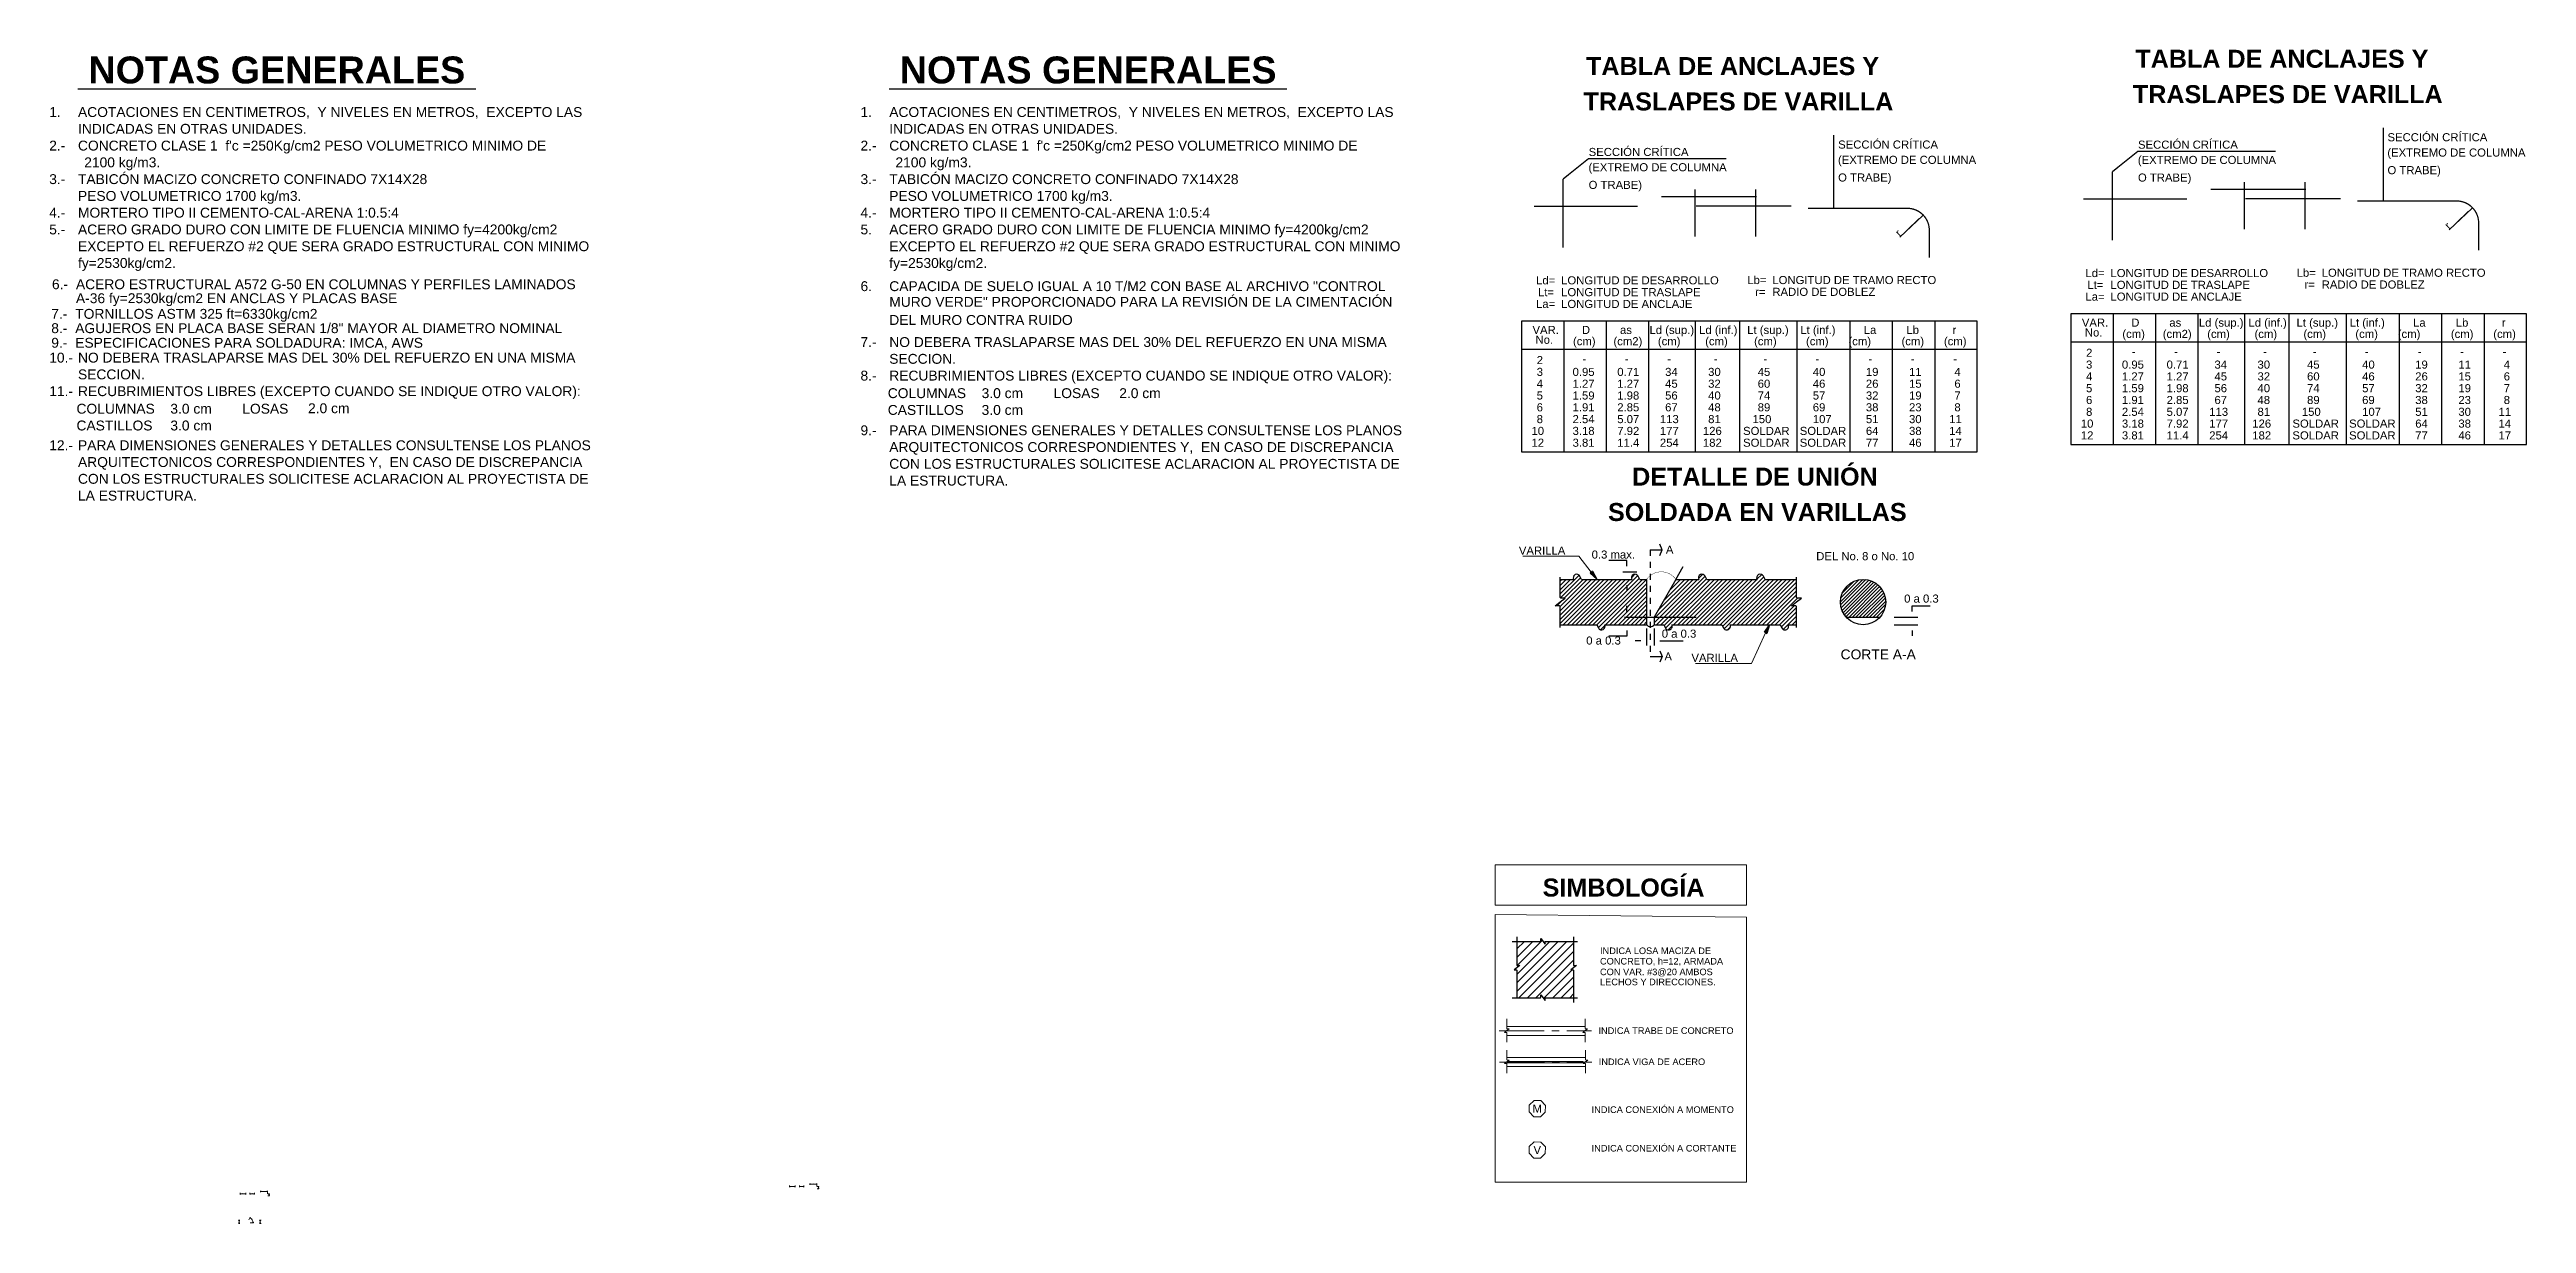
# Model space of a CAD drawing. Header units: metres. Extents: x -44 to 15.7, y -7.5 to 12.1.
# Drawn here: x -43.97 to -2.64, y -7.52 to 12.08 of the extents above; entities that cross this region are included whole.
import ezdxf
from ezdxf import colors
from ezdxf.entities.mleader import LeaderData, LeaderLine
from ezdxf.enums import TextEntityAlignment as Align
from ezdxf.math import Vec2, Vec3

# ---------------------------------------------------------------- set-up
doc = ezdxf.new("R2010")
doc.units = ezdxf.units.M
doc.header["$PDMODE"] = 35
for name, pattern in [('CENTER2', [1.125, 0.75, -0.125, 0.125, -0.125]), ('HIDDEN', [9.525, 6.35, -3.175]), ('TRABE', [1.125, 0.75, -0.125, 0.125, -0.125])]:
    doc.linetypes.add(name, pattern=pattern)
for name, color, linetype, lineweight in [('.S-CentLines', 251, 'CENTER2', 5), ('.S-Concreto', 15, 'Continuous', 20), ('.S-Hatch', 251, 'Continuous', 5), ('.S-Ocultas', 2, 'HIDDEN', 5), ('.S-Secundarias', 6, 'Continuous', 13), ('.S-Textos', 5, 'Continuous', 15), ('.S-Vigas_Acero', 5, 'Continuous', 20), ('.S-Vigas_Concreto', 2, 'Continuous', 20)]:
    doc.layers.add(name, color=color, linetype=linetype, lineweight=lineweight)
doc.styles.add('General', font='arial.ttf')
doc.styles.add('Texto_Medio', font='arial.ttf', dxfattribs={"height": 2.2})
doc.styles.add('Texto_Minimo', font='arial.ttf', dxfattribs={"height": 1.8})
doc.styles.add('Titulos', font='', dxfattribs={"height": 6})
doc.styles.get('Titulos').set_extended_font_data('Arial', bold=True)
doc.dimstyles.new('Generales_Minimo', dxfattribs={"dimscale": 0, "dimtxt": 1.8, "dimasz": 1.8, "dimexe": 1.25, "dimexo": 0.625, "dimtad": 1, "dimdec": 0, "dimlfac": 100, "dimzin": 1, "dimdsep": 46, "dimtxsty": 'Texto_Minimo', "dimblk": 'FLECHA', "dimcen": 2, "dimclrd": 11, "dimclre": 11, "dimclrt": 5, "dimadec": 0, "dimazin": 0, "dimtfac": 1, "dimtdec": 0, "dimtmove": 0, "dimatfit": 3, "dimfxl": 1, "dimlwd": 13, "dimlwe": 13, "dimarcsym": 0})
pattern_1 = [(45, (-951.6216, -2683.91265), (-0.47140452, 0.47140452), [])]

msp = doc.modelspace()

# ---------------------------------------------------------------- texts
at = {"layer": '.S-Textos', "style": 'General'}
for s, height, p in [('6.-', 0.165, (-43.926, 8.075)), ('ACERO ESTRUCTURAL A572 G-50 EN COLUMNAS Y PERFILES LAMINADOS', 0.165, (-43.526, 8.075)), ('A-36 fy=2530kg/cm2 EN ANCLAS Y PLACAS BASE', 0.165, (-43.526, 7.842)), ('8.-', 0.165, (-43.938, 7.342)), ('7.-', 0.165, (-43.938, 7.581)), ('AGUJEROS EN PLACA BASE SERAN 1/8" MAYOR AL DIAMETRO NOMINAL ', 0.165, (-43.538, 7.342)), ('TORNILLOS ASTM 325 ft=6330kg/cm2', 0.165, (-43.538, 7.581)), ('9.-', 0.165, (-43.938, 7.098)), ('ESPECIFICACIONES PARA SOLDADURA: IMCA, AWS', 0.165, (-43.538, 7.098)), ('CONCRETO, h=12, ARMADA', 0.11, (-18.099, -3.199)), ('CON VAR. #3@20 AMBOS', 0.11, (-18.099, -3.377)), ('INDICA LOSA MACIZA DE', 0.11, (-18.099, -3.025)), ('LECHOS Y DIRECCIONES.', 0.11, (-18.099, -3.545)), ('INDICA TRABE DE CONCRETO ', 0.11, (-18.125, -4.358)), ('INDICA VIGA DE ACERO', 0.11, (-18.12, -4.878)), ('INDICA CONEXIÓN A MOMENTO', 0.11, (-18.239, -5.677)), ('INDICA CONEXIÓN A CORTANTE', 0.11, (-18.239, -6.321))]:
    msp.add_text(s, height=height, dxfattribs=at).set_placement(p)
at = {"layer": '.S-Textos', "color": 3, "style": 'Titulos'}
msp.add_text('SIMBOLOGÍA', height=0.3, dxfattribs=at).set_placement((-17.706, -1.873), align=Align.MIDDLE)
at = {"color": 242, "style": 'Titulos'}
for p in [(-43.492, 11.51), (-29.957, 11.51)]:
    msp.add_text('%%U NOTAS GENERALES ', height=0.45, dxfattribs=at).set_placement(p)
at = {"color": 5, "style": 'General'}
for s, p in [('1.', (-43.972, 10.95)), ('ACOTACIONES EN CENTIMETROS,  Y NIVELES EN METROS,  EXCEPTO LAS', (-43.492, 10.95)), ('INDICADAS EN OTRAS UNIDADES.', (-43.492, 10.67)), ('1.', (-30.437, 10.95)), ('ACOTACIONES EN CENTIMETROS,  Y NIVELES EN METROS,  EXCEPTO LAS', (-29.957, 10.95)), ('INDICADAS EN OTRAS UNIDADES.', (-29.957, 10.67)), ('2.-', (-43.972, 10.39)), ("CONCRETO CLASE 1  f'c =250Kg/cm2 PESO VOLUMETRICO MINIMO DE", (-43.492, 10.39)), ('2.-', (-30.437, 10.39)), ("CONCRETO CLASE 1  f'c =250Kg/cm2 PESO VOLUMETRICO MINIMO DE", (-29.957, 10.39)), ('3.-', (-43.972, 9.83)), ('TABICÓN MACIZO CONCRETO CONFINADO 7X14X28', (-43.492, 9.83)), ('  2100 kg/m3.', (-43.516, 10.11)), ('3.-', (-30.437, 9.83)), ('TABICÓN MACIZO CONCRETO CONFINADO 7X14X28', (-29.957, 9.83)), ('  2100 kg/m3.', (-29.982, 10.11)), ('PESO VOLUMETRICO 1700 kg/m3.', (-43.492, 9.55)), ('PESO VOLUMETRICO 1700 kg/m3.', (-29.957, 9.55)), ('4.-', (-43.972, 9.27)), ('5.-', (-43.972, 8.99)), ('ACERO GRADO DURO CON LIMITE DE FLUENCIA MINIMO fy=4200kg/cm2', (-43.492, 8.99)), ('MORTERO TIPO II CEMENTO-CAL-ARENA 1:0.5:4', (-43.492, 9.27)), ('4.-', (-30.437, 9.27)), ('5.', (-30.437, 8.99)), ('ACERO GRADO DURO CON LIMITE DE FLUENCIA MINIMO fy=4200kg/cm2', (-29.957, 8.99)), ('MORTERO TIPO II CEMENTO-CAL-ARENA 1:0.5:4', (-29.957, 9.27)), ('EXCEPTO EL REFUERZO #2 QUE SERA GRADO ESTRUCTURAL CON MINIMO', (-43.492, 8.71)), ('EXCEPTO EL REFUERZO #2 QUE SERA GRADO ESTRUCTURAL CON MINIMO', (-29.957, 8.71)), ('fy=2530kg/cm2.', (-43.492, 8.43)), ('fy=2530kg/cm2.', (-29.957, 8.43)), ('6.', (-30.437, 8.043)), ('CAPACIDA DE SUELO IGUAL A 10 T/M2 CON BASE AL ARCHIVO "CONTROL', (-29.957, 8.043)), ('MURO VERDE" PROPORCIONADO PARA LA REVISIÓN DE LA CIMENTACIÓN', (-29.957, 7.781)), ('DEL MURO CONTRA RUIDO', (-29.957, 7.479)), ('7.-', (-30.437, 7.11)), ('NO DEBERA TRASLAPARSE MAS DEL 30% DEL REFUERZO EN UNA MISMA', (-29.957, 7.11)), ('10.-', (-43.972, 6.85)), ('SECCION.', (-43.492, 6.57)), ('NO DEBERA TRASLAPARSE MAS DEL 30% DEL REFUERZO EN UNA MISMA', (-43.492, 6.85)), ('8.-', (-30.437, 6.55)), ('SECCION.', (-29.957, 6.83)), ('RECUBRIMIENTOS LIBRES (EXCEPTO CUANDO SE INDIQUE OTRO VALOR):', (-29.957, 6.55)), ('11.-', (-43.972, 6.29)), ('RECUBRIMIENTOS LIBRES (EXCEPTO CUANDO SE INDIQUE OTRO VALOR):', (-43.492, 6.29)), ('COLUMNAS', (-29.982, 6.257)), ('3.0 cm', (-28.416, 6.257)), ('LOSAS', (-27.216, 6.257)), ('2.0 cm', (-26.12, 6.257)), ('COLUMNAS', (-43.517, 5.997)), ('CASTILLOS', (-43.517, 5.717)), ('3.0 cm', (-41.951, 5.997)), ('3.0 cm', (-41.951, 5.717)), ('LOSAS', (-40.751, 5.997)), ('2.0 cm', (-39.654, 6.005)), ('9.-', (-30.437, 5.637)), ('CASTILLOS', (-29.982, 5.977)), ('PARA DIMENSIONES GENERALES Y DETALLES CONSULTENSE LOS PLANOS', (-29.957, 5.637)), ('3.0 cm', (-28.416, 5.977)), ('12.-', (-43.972, 5.387)), ('PARA DIMENSIONES GENERALES Y DETALLES CONSULTENSE LOS PLANOS', (-43.492, 5.387)), ('ARQUITECTONICOS CORRESPONDIENTES Y,  EN CASO DE DISCREPANCIA', (-29.957, 5.357)), ('ARQUITECTONICOS CORRESPONDIENTES Y,  EN CASO DE DISCREPANCIA', (-43.492, 5.107)), ('CON LOS ESTRUCTURALES SOLICITESE ACLARACION AL PROYECTISTA DE', (-43.492, 4.827)), ('CON LOS ESTRUCTURALES SOLICITESE ACLARACION AL PROYECTISTA DE', (-29.957, 5.077)), ('LA ESTRUCTURA.', (-29.957, 4.797)), ('LA ESTRUCTURA.', (-43.492, 4.547))]:
    msp.add_text(s, height=0.165, dxfattribs=at).set_placement(p)

# ---------------------------------------------------------------- blocks, each defined once
blk = doc.blocks.new('FLECHA')
at = {"linetype": 'Continuous'}
blk.add_hatch(color=5, dxfattribs=at).paths.add_polyline_path([(0, 0), (-1, 0.16), (-1, -0.16)])
at = {"color": 5, "linetype": 'Continuous'}
blk.add_line((-1, 0.16), (-1, -0.16), dxfattribs=at)
blk.add_lwpolyline([(-1, 0.16), (0, 0), (-1, -0.16)], dxfattribs=at)
blk = doc.blocks.new('*D6')
at = {"color": 11, "linetype": 'Continuous', "lineweight": 13, "transparency": 16777216}
for p, q in [((23.86, 17.65), (23.86, 17.29)), ((24, 17.38), (24.97, 17.38)), ((25.11, 17.65), (25.11, 17.29))]:
    blk.add_line(p, q, dxfattribs=at)
at = {"layer": 'Defpoints', "color": 0, "transparency": 16777216}
for p in [(23.86, 17.69), (25.11, 17.69), (25.11, 17.38)]:
    blk.add_point(p, dxfattribs=at)
at = {"color": 11, "lineweight": 13, "transparency": 16777216, "xscale": 0.135, "yscale": 0.135, "zscale": 0.135, "rotation": 180}
blk.add_blockref('FLECHA', (23.86, 17.38), dxfattribs=at)
at = {"color": 11, "lineweight": 13, "transparency": 16777216, "xscale": 0.135, "yscale": 0.135, "zscale": 0.135}
blk.add_blockref('FLECHA', (25.11, 17.38), dxfattribs=at)
at = {"color": 5, "transparency": 16777216, "insert": (24.48, 17.5), "char_height": 0.135, "attachment_point": 5, "style": 'Texto_Minimo'}
blk.add_mtext('Ld', dxfattribs=at)
blk = doc.blocks.new('*D7')
at = {"color": 11, "linetype": 'Continuous', "lineweight": 13, "transparency": 16777216}
for p, q in [((26.06, 17.63), (26.06, 17.3)), ((26.2, 17.39), (26.94, 17.39)), ((27.08, 17.65), (27.08, 17.3))]:
    blk.add_line(p, q, dxfattribs=at)
at = {"layer": 'Defpoints', "color": 0, "transparency": 16777216}
for p in [(26.06, 17.68), (27.08, 17.7), (27.08, 17.39)]:
    blk.add_point(p, dxfattribs=at)
at = {"color": 11, "lineweight": 13, "transparency": 16777216, "xscale": 0.135, "yscale": 0.135, "zscale": 0.135, "rotation": 180}
blk.add_blockref('FLECHA', (26.06, 17.39), dxfattribs=at)
at = {"color": 11, "lineweight": 13, "transparency": 16777216, "xscale": 0.135, "yscale": 0.135, "zscale": 0.135}
blk.add_blockref('FLECHA', (27.08, 17.39), dxfattribs=at)
at = {"color": 5, "transparency": 16777216, "insert": (26.57, 17.5), "char_height": 0.135, "attachment_point": 5, "style": 'Texto_Minimo'}
blk.add_mtext('Lt', dxfattribs=at)
blk = doc.blocks.new('*D8')
at = {"color": 11, "linetype": 'Continuous', "lineweight": 13, "transparency": 16777216}
for p, q in [((28.38, 17.81), (28.38, 18.05)), ((28.52, 17.95), (29.84, 17.95)), ((29.97, 17.44), (29.97, 18.05))]:
    blk.add_line(p, q, dxfattribs=at)
at = {"layer": 'Defpoints', "color": 0, "transparency": 16777216}
for p in [(28.38, 17.76), (29.97, 17.95), (29.97, 17.39)]:
    blk.add_point(p, dxfattribs=at)
at = {"color": 11, "lineweight": 13, "transparency": 16777216, "xscale": 0.135, "yscale": 0.135, "zscale": 0.135, "rotation": 180}
blk.add_blockref('FLECHA', (28.38, 17.95), dxfattribs=at)
at = {"color": 11, "lineweight": 13, "transparency": 16777216, "xscale": 0.135, "yscale": 0.135, "zscale": 0.135}
blk.add_blockref('FLECHA', (29.97, 17.95), dxfattribs=at)
at = {"color": 5, "transparency": 16777216, "insert": (29.18, 18.07), "char_height": 0.135, "attachment_point": 5, "style": 'Texto_Minimo'}
blk.add_mtext('La', dxfattribs=at)
blk = doc.blocks.new('*D14')
at = {"color": 11, "linetype": 'Continuous', "lineweight": 13, "transparency": 16777216}
blk.add_line((95.79, -51.58), (100.86, -46.74), dxfattribs=at)
at = {"layer": 'Defpoints', "color": 0, "transparency": 16777216}
for p in [(100.96, -46.65), (97.42, -50.03)]:
    blk.add_point(p, dxfattribs=at)
at = {"color": 11, "lineweight": 13, "transparency": 16777216, "xscale": 0.135, "yscale": 0.135, "zscale": 0.135, "rotation": 43.67078433322473}
blk.add_blockref('FLECHA', (100.96, -46.65), dxfattribs=at)
at = {"color": 5, "transparency": 16777216, "insert": (95.43, -50.62), "char_height": 1.8, "attachment_point": 5, "rotation": 43.6708, "style": 'Texto_Minimo'}
blk.add_mtext('r', dxfattribs=at)
blk = doc.blocks.new('*D9')
at = {"color": 11, "linetype": 'Continuous', "lineweight": 13, "transparency": 16777216}
for p, q in [((30.02, 17.39), (30.43, 17.39)), ((30.02, 16.93), (30.43, 16.93)), ((30.33, 17.07), (30.33, 17.26))]:
    blk.add_line(p, q, dxfattribs=at)
at = {"layer": 'Defpoints', "color": 0, "transparency": 16777216}
for p in [(29.97, 17.39), (29.97, 16.93), (30.33, 17.39)]:
    blk.add_point(p, dxfattribs=at)
at = {"color": 11, "lineweight": 13, "transparency": 16777216, "xscale": 0.135, "yscale": 0.135, "zscale": 0.135}
for p, rotation in [((30.33, 17.39), 90), ((30.33, 16.93), 270)]:
    blk.add_blockref('FLECHA', p, dxfattribs=dict(at, rotation=rotation))
at = {"color": 5, "transparency": 16777216, "insert": (30.22, 17.16), "char_height": 0.135, "attachment_point": 5, "rotation": 90, "style": 'Texto_Minimo'}
blk.add_mtext('Lb', dxfattribs=at)
blk = doc.blocks.new('*D11')
at = {"color": 11, "linetype": 'Continuous', "lineweight": 13, "transparency": 16777216}
for p, q in [((25.77, 11.6), (26.1, 12.18)), ((26.13, 10.93), (26.82, 10.93))]:
    blk.add_line(p, q, dxfattribs=at)
blk.add_arc((25.38, 10.93), 1.35, 5.7377, 54.2623, dxfattribs=at)
at = {"layer": 'Defpoints', "color": 0, "transparency": 16777216}
for p in [(25.74, 11.56), (26.65, 11.39), (24.89, 10.93), (25.38, 10.93), (26.08, 10.93)]:
    blk.add_point(p, dxfattribs=at)
at = {"color": 11, "lineweight": 13, "transparency": 16777216, "xscale": 0.135, "yscale": 0.135, "zscale": 0.135}
for p, rotation in [((26.05, 12.1), 147.1311708557261), ((26.73, 10.93), 272.868829144272)]:
    blk.add_blockref('FLECHA', p, dxfattribs=dict(at, rotation=rotation))
at = {"color": 5, "transparency": 16777216, "insert": (26.6, 11.75), "char_height": 0.135, "attachment_point": 5, "rotation": 303.9243, "style": 'Texto_Minimo'}
blk.add_mtext('60%%d', dxfattribs=at)
blk = doc.blocks.new('*D12')
at = {"color": 11, "linetype": 'Continuous', "lineweight": 13, "transparency": 16777216}
for p, q in [((28.55, 11.56), (28.2, 11.56)), ((28.3, 11.43), (28.3, 10.94)), ((28.55, 10.81), (28.2, 10.81))]:
    blk.add_line(p, q, dxfattribs=at)
at = {"layer": 'Defpoints', "color": 0, "transparency": 16777216}
for p in [(28.59, 11.56), (28.3, 10.81), (28.59, 10.81)]:
    blk.add_point(p, dxfattribs=at)
at = {"color": 11, "lineweight": 13, "transparency": 16777216, "xscale": 0.135, "yscale": 0.135, "zscale": 0.135}
for p, rotation in [((28.3, 11.56), 90), ((28.3, 10.81), 270)]:
    blk.add_blockref('FLECHA', p, dxfattribs=dict(at, rotation=rotation))
at = {"color": 5, "transparency": 16777216, "insert": (28.18, 11.18), "char_height": 0.135, "attachment_point": 5, "rotation": 90, "style": 'Texto_Minimo'}
blk.add_mtext('D', dxfattribs=at)
blk = doc.blocks.new('*D10')
at = {"color": 11, "linetype": 'Continuous', "lineweight": 13, "transparency": 16777216}
for p, q in [((23.77, 11.56), (23.52, 11.56)), ((23.62, 11.43), (23.62, 10.94)), ((23.77, 10.81), (23.52, 10.81))]:
    blk.add_line(p, q, dxfattribs=at)
at = {"layer": 'Defpoints', "color": 0, "transparency": 16777216}
for p in [(23.81, 11.56), (23.62, 10.81), (23.81, 10.81)]:
    blk.add_point(p, dxfattribs=at)
at = {"color": 11, "lineweight": 13, "transparency": 16777216, "xscale": 0.135, "yscale": 0.135, "zscale": 0.135}
for p, rotation in [((23.62, 11.56), 90), ((23.62, 10.81), 270)]:
    blk.add_blockref('FLECHA', p, dxfattribs=dict(at, rotation=rotation))
at = {"color": 5, "transparency": 16777216, "insert": (23.5, 11.18), "char_height": 0.135, "attachment_point": 5, "rotation": 90, "style": 'Texto_Minimo'}
blk.add_mtext('D', dxfattribs=at)
blk = doc.blocks.new('*D30')
at = {"color": 11, "linetype": 'Continuous', "lineweight": 13, "transparency": 16777216}
blk.add_line((95.79, -51.58), (100.86, -46.74), dxfattribs=at)
at = {"layer": 'Defpoints', "color": 0, "transparency": 16777216}
for p in [(100.96, -46.65), (97.42, -50.03)]:
    blk.add_point(p, dxfattribs=at)
at = {"color": 11, "lineweight": 13, "transparency": 16777216, "xscale": 0.135, "yscale": 0.135, "zscale": 0.135, "rotation": 43.67078433322473}
blk.add_blockref('FLECHA', (100.96, -46.65), dxfattribs=at)
at = {"color": 5, "transparency": 16777216, "insert": (95.43, -50.62), "char_height": 1.8, "attachment_point": 5, "rotation": 43.6708, "style": 'Texto_Minimo'}
blk.add_mtext('r', dxfattribs=at)
blk = doc.blocks.new('SIM017')
at = {"linetype": 'Continuous'}
blk.add_lwpolyline([(-1.01, 0), (-0.19, 0, 0.414214), (-0.15, 0.05), (-0.15, 0.2), (0, 0), (0.15, -0.2), (0.15, -0.05, -0.414214), (0.19, 0), (0.99, 0)], format="xyb", dxfattribs=at)
blk = doc.blocks.new('REALEASES')
blk.add_lwpolyline([(1.79, -0.77), (1.81, 0.72), (0.77, 1.79), (-0.72, 1.81), (-1.79, 0.77), (-1.81, -0.72), (-0.77, -1.79), (0.72, -1.81)], close=True)
at = {"style": 'Texto_Minimo'}
blk.add_attdef('RELEASES', text='', height=1.8, dxfattribs=at).set_placement((0, 0), align=Align.MIDDLE_CENTER)
blk = doc.blocks.new('Cuadro_Traslapes')
h = blk.add_hatch()
h.set_pattern_fill('ANSI31', color=256, scale=5.333333, style=0)
h.set_pattern_definition(pattern_1)
h.paths.add_polyline_path([(24.977, -127.755), (24.605, -127.026, 1), (23.18, -127.755), (20.189, -127.755), (20.189, -131.692, 0.4142136), (20.442, -131.945), (21.287, -131.945), (20.189, -132.768), (19.092, -133.59), (19.937, -133.59, -0.4142136), (20.189, -133.843), (20.189, -137.824), (28.327, -137.824), (28.699, -138.552, 1), (30.124, -137.824), (39.423, -137.824), (39.423, -127.755), (37.928, -127.755), (37.556, -127.026, 1), (36.131, -127.755)])
h = blk.add_hatch()
h.set_pattern_fill('ANSI31', color=256, scale=5.333333, style=0)
h.set_pattern_definition(pattern_1)
h.paths.add_polyline_path([(41.102, -136.146), (41.102, -137.824), (43.237, -137.824), (43.609, -138.552, 1), (45.034, -137.824), (56.188, -137.824), (56.56, -138.552, 1), (57.985, -137.824), (69.139, -137.824), (69.511, -138.552, 1), (70.936, -137.824), (72.764, -137.824), (72.764, -133.843, 0.4142136), (72.511, -133.59), (71.666, -133.59), (72.764, -132.768), (73.862, -131.945), (73.016, -131.945, -0.4142136), (72.764, -131.692), (72.764, -127.755), (65.789, -127.755), (65.417, -127.026, 1), (63.992, -127.755), (52.838, -127.755), (52.466, -127.026, 1), (51.042, -127.755), (45.946, -127.755)])
h = blk.add_hatch()
h.set_pattern_fill('ANSI31', color=256, scale=0.17, style=0)
h.paths.add_polyline_path([(82.556, -132.789, 0.1844831), (83.838, -136.146), (91.343, -136.146, 0.1844831), (92.625, -132.789, 1)])
for p, q in [((81.114, -45.131), (81.114, -28.835)), ((20.886, -53.85), (20.886, -38.624)), ((50.228, -51.416), (50.228, -40.945)), ((63.743, -51.416), (63.743, -40.945)), ((99.989, -47.456), (97.416, -50.03)), ((20.995, -70.276), (20.995, -99.367)), ((30.435, -70.276), (30.435, -99.367)), ((39.875, -70.276), (39.875, -99.367)), ((50.25, -70.276), (50.25, -99.367)), ((60.12, -70.276), (60.12, -99.367)), ((72.826, -70.276), (72.826, -99.367)), ((84.631, -70.276), (84.631, -99.367)), ((94.071, -70.276), (94.071, -99.367)), ((103.511, -70.276), (103.511, -99.367)), ((11.582, -76.465), (112.951, -76.465)), ((40.235, -121.17), (42.895, -121.17)), ((34.173, -126.054), (37.292, -126.054)), ((20.189, -127.755), (23.18, -127.755)), ((24.977, -127.755), (36.131, -127.755)), ((37.928, -127.755), (39.423, -127.755)), ((39.423, -127.755), (39.423, -137.824)), ((45.946, -127.755), (41.102, -136.146)), ((45.946, -127.755), (51.042, -127.755)), ((52.838, -127.755), (63.992, -127.755)), ((65.789, -127.755), (72.764, -127.755)), ((41.102, -136.146), (41.102, -137.824)), ((83.838, -136.146), (91.343, -136.146)), ((20.189, -137.824), (28.327, -137.824)), ((30.124, -137.824), (39.423, -137.824)), ((41.102, -137.824), (43.237, -137.824)), ((45.034, -137.824), (56.188, -137.824)), ((57.985, -137.824), (69.139, -137.824)), ((70.936, -137.824), (72.764, -137.824)), ((40.235, -144.871), (42.895, -144.871))]:
    blk.add_line(p, q)
at = {"linetype": 'TRABE'}
blk.add_line((40.235, -121.194), (40.235, -144.871), dxfattribs=at)
at = {"color": 11}
for p, q in [((35.006, -123.537), (31.039, -123.537)), ((35.006, -124.795), (35.006, -123.537)), ((35.006, -129.038), (35.006, -130.297)), ((34.53, -136.146), (50.478, -136.146)), ((35.006, -134.865), (35.006, -133.606)), ((94.477, -136.146), (99.769, -136.146)), ((98.51, -134.887), (98.51, -133.628)), ((98.51, -133.628), (102.477, -133.628)), ((35.006, -140.366), (31.039, -140.366)), ((35.006, -139.108), (35.006, -140.366)), ((38.165, -141.44), (36.906, -141.44)), ((39.423, -138.709), (39.423, -142.438)), ((41.102, -138.709), (41.102, -142.438)), ((42.36, -141.44), (43.619, -141.44)), ((43.619, -141.44), (47.586, -141.44)), ((94.477, -137.824), (99.769, -137.824))]:
    blk.add_line(p, q, dxfattribs=at)
at = {"linetype": 'HIDDEN'}
blk.add_line((45.946, -127.755), (47.591, -124.905), dxfattribs=at)
at = {"linetype": 'ByBlock'}
blk.add_line((98.51, -139.083), (98.51, -140.341), dxfattribs=at)
for points, format in [([(111.979, -32.793, 0, 0, 0), (82.163, -32.793, 0.381, 0, 0), (81.114, -32.793, 0, 0, 0)], "xyseb"), ([(24.977, -127.755), (24.605, -127.026, 1), (23.18, -127.755)], "xyb"), ([(37.928, -127.755), (37.556, -127.026, 1), (36.131, -127.755)], "xyb"), ([(52.838, -127.755), (52.466, -127.026, 1), (51.042, -127.755)], "xyb"), ([(65.789, -127.755), (65.417, -127.026, 1), (63.992, -127.755)], "xyb"), ([(28.327, -137.824), (28.699, -138.552, 1), (30.124, -137.824)], "xyb"), ([(43.237, -137.824), (43.609, -138.552, 1), (45.034, -137.824)], "xyb"), ([(56.188, -137.824), (56.56, -138.552, 1), (57.985, -137.824)], "xyb"), ([(69.139, -137.824), (69.511, -138.552, 1), (70.936, -137.824)], "xyb")]:
    blk.add_lwpolyline(points, format=format)
for points in [[(57.091, -34.091), (26.482, -34.091), (22.065, -37.674), (20.886, -38.624)], [(42.386, -122.415), (42.9, -121.182), (42.386, -119.881)], [(42.386, -143.65), (42.9, -144.883), (42.386, -146.184)]]:
    blk.add_lwpolyline(points)
at = {"const_width": 0.286}
for points in [[(42.707, -42.52), (63.892, -42.52)], [(14.394, -44.681), (37.431, -44.681)], [(50.436, -44.617), (71.62, -44.617)]]:
    blk.add_lwpolyline(points, dxfattribs=at)
for points, const_width in [([(75.358, -45.131), (97.416, -45.131, -0.4142136), (102.314, -50.03), (102.314, -56.152)], 0.286), ([(45.95, -127.755, 0.5211391), (39.423, -127.755, 0.5211391)], 0.0839)]:
    blk.add_lwpolyline(points, format="xyb", dxfattribs=dict(const_width=const_width))
blk.add_lwpolyline([(11.582, -70.276), (11.582, -99.367), (112.951, -99.367), (112.951, -70.276)], close=True)
at = {"linetype": 'Continuous'}
for points in [[(20.189, -138.417), (20.189, -133.843, 0.4142136), (19.937, -133.59), (19.092, -133.59), (20.189, -132.768), (21.287, -131.945), (20.442, -131.945, -0.4142136), (20.189, -131.692), (20.189, -127.228)], [(72.764, -138.417), (72.764, -133.843, 0.4142136), (72.511, -133.59), (71.666, -133.59), (72.764, -132.768), (73.862, -131.945), (73.016, -131.945, -0.4142136), (72.764, -131.692), (72.764, -127.228)]]:
    blk.add_lwpolyline(points, format="xyb", dxfattribs=at)
blk.add_circle((87.59, -132.789), 5.035)
blk.add_arc((40.267, -137.165), 1.064, 217.53364, 321.70267)
at = {"style": 'Titulos'}
for s, p in [('TABLA DE ANCLAJES Y ', (59.326, -15.473)), ('TRASLAPES DE VARILLA', (59.858, -23.355)), ('DETALLE DE UNIÓN', (63.528, -106.855)), ('SOLDADA EN VARILLAS', (64.06, -114.737))]:
    blk.add_text(s, height=4, dxfattribs=at).set_placement(p, align=Align.CENTER)
for s, height, style, p in [('SECCIÓN CRÍTICA', 1.8, 'Texto_Minimo', (26.542, -33.495)), ('SECCIÓN CRÍTICA', 1.8, 'Texto_Minimo', (82.041, -31.846)), ('(EXTREMO DE COLUMNA', 1.8, 'Texto_Minimo', (26.502, -36.899)), ('O TRABE)', 1.8, 'Texto_Minimo', (82.033, -39.176)), ('(EXTREMO DE COLUMNA', 1.8, 'Texto_Minimo', (82.002, -35.25)), ('O TRABE)', 1.8, 'Texto_Minimo', (26.533, -40.825)), ('Ld=', 1.8, 'Texto_Minimo', (14.842, -62.072)), ('LONGITUD DE DESARROLLO', 1.8, 'Texto_Minimo', (20.416, -62.072)), ('Lb=', 1.8, 'Texto_Minimo', (61.826, -62.005)), ('LONGITUD DE TRAMO RECTO', 1.8, 'Texto_Minimo', (67.399, -62.005)), ('La=', 1.8, 'Texto_Minimo', (14.842, -67.326)), ('Lt=', 1.8, 'Texto_Minimo', (15.275, -64.699)), ('LONGITUD DE TRASLAPE', 1.8, 'Texto_Minimo', (20.416, -64.699)), ('LONGITUD DE ANCLAJE', 1.8, 'Texto_Minimo', (20.416, -67.326)), ('r=', 1.8, 'Texto_Minimo', (63.557, -64.632)), ('RADIO DE DOBLEZ', 1.8, 'Texto_Minimo', (67.399, -64.632)), ('VAR.', 1.8, 'Texto_Minimo', (14.047, -73.113)), ('D', 1.8, 'Texto_Minimo', (25.038, -73.113)), ('Ld (sup.)', 1.8, 'Texto_Minimo', (40.08, -73.113)), ('Ld (inf.)', 1.8, 'Texto_Minimo', (51.113, -73.113)), ('Lt (sup.)', 1.8, 'Texto_Minimo', (61.806, -73.113)), ('Lt (inf.)', 1.8, 'Texto_Minimo', (73.63, -73.113)), ('La', 1.8, 'Texto_Minimo', (87.74, -73.113)), ('Lb', 1.8, 'Texto_Minimo', (97.231, -73.113)), ('No.', 1.8, 'Texto_Minimo', (14.718, -75.302)), ('(cm)', 1.8, 'Texto_Minimo', (23.056, -75.623)), ('(cm2)', 1.8, 'Texto_Minimo', (32.051, -75.623)), ('as', 1.8, 'Texto_Minimo', (33.509, -73.113)), ('(cm)', 1.8, 'Texto_Minimo', (41.936, -75.623)), ('(cm)', 1.8, 'Texto_Minimo', (52.455, -75.623)), ('(cm)', 1.8, 'Texto_Minimo', (63.336, -75.623)), ('(cm)', 1.8, 'Texto_Minimo', (74.887, -75.623)), ('(cm)', 1.8, 'Texto_Minimo', (84.327, -75.623)), ('(cm)', 1.8, 'Texto_Minimo', (96.132, -75.623)), ('(cm)', 1.8, 'Texto_Minimo', (105.572, -75.623)), ('r', 1.8, 'Texto_Minimo', (107.483, -73.113)), ('3', 1.8, 'Texto_Minimo', (14.984, -82.453)), ('2', 1.8, 'Texto_Minimo', (14.984, -79.826)), ('0.95', 1.8, 'Texto_Minimo', (22.962, -82.453)), ('-', 1.8, 'Texto_Minimo', (25.14, -79.573)), ('0.71', 1.8, 'Texto_Minimo', (32.905, -82.453)), ('-', 1.8, 'Texto_Minimo', (34.58, -79.573)), ('34', 1.8, 'Texto_Minimo', (43.55, -82.453)), ('-', 1.8, 'Texto_Minimo', (44.02, -79.573)), ('30', 1.8, 'Texto_Minimo', (53.121, -82.453)), ('-', 1.8, 'Texto_Minimo', (54.396, -79.573)), ('45', 1.8, 'Texto_Minimo', (64.147, -82.453)), ('-', 1.8, 'Texto_Minimo', (65.42, -79.573)), ('40', 1.8, 'Texto_Minimo', (76.399, -82.453)), ('-', 1.8, 'Texto_Minimo', (76.972, -79.573)), ('19', 1.8, 'Texto_Minimo', (88.21, -82.453)), ('-', 1.8, 'Texto_Minimo', (88.776, -79.573)), ('11', 1.8, 'Texto_Minimo', (97.806, -82.453)), ('-', 1.8, 'Texto_Minimo', (98.216, -79.573)), ('-', 1.8, 'Texto_Minimo', (107.656, -79.573)), ('4', 1.8, 'Texto_Minimo', (107.895, -82.453)), ('4', 1.8, 'Texto_Minimo', (14.984, -85.08)), ('5', 1.8, 'Texto_Minimo', (14.984, -87.707)), ('1.27', 1.8, 'Texto_Minimo', (22.962, -85.08)), ('1.59', 1.8, 'Texto_Minimo', (22.962, -87.707)), ('1.27', 1.8, 'Texto_Minimo', (32.905, -85.08)), ('1.98', 1.8, 'Texto_Minimo', (32.905, -87.707)), ('45', 1.8, 'Texto_Minimo', (43.55, -85.08)), ('56', 1.8, 'Texto_Minimo', (43.55, -87.707)), ('40', 1.8, 'Texto_Minimo', (53.121, -87.707)), ('32', 1.8, 'Texto_Minimo', (53.121, -85.08)), ('60', 1.8, 'Texto_Minimo', (64.147, -85.08)), ('74', 1.8, 'Texto_Minimo', (64.147, -87.707)), ('46', 1.8, 'Texto_Minimo', (76.399, -85.08)), ('57', 1.8, 'Texto_Minimo', (76.399, -87.707)), ('32', 1.8, 'Texto_Minimo', (88.21, -87.707)), ('26', 1.8, 'Texto_Minimo', (88.21, -85.08)), ('15', 1.8, 'Texto_Minimo', (97.806, -85.08)), ('19', 1.8, 'Texto_Minimo', (97.806, -87.707)), ('6', 1.8, 'Texto_Minimo', (107.895, -85.08)), ('7', 1.8, 'Texto_Minimo', (107.895, -87.707)), ('8', 1.8, 'Texto_Minimo', (14.984, -92.961)), ('6', 1.8, 'Texto_Minimo', (14.984, -90.334)), ('2.54', 1.8, 'Texto_Minimo', (22.962, -92.961)), ('1.91', 1.8, 'Texto_Minimo', (22.962, -90.334)), ('5.07', 1.8, 'Texto_Minimo', (32.905, -92.961)), ('2.85', 1.8, 'Texto_Minimo', (32.905, -90.334)), ('113', 1.8, 'Texto_Minimo', (42.388, -92.961)), ('67', 1.8, 'Texto_Minimo', (43.55, -90.334)), ('48', 1.8, 'Texto_Minimo', (53.121, -90.334)), ('81', 1.8, 'Texto_Minimo', (53.121, -92.961)), ('150', 1.8, 'Texto_Minimo', (62.985, -92.961)), ('89', 1.8, 'Texto_Minimo', (64.147, -90.334)), ('69', 1.8, 'Texto_Minimo', (76.399, -90.334)), ('107', 1.8, 'Texto_Minimo', (76.399, -92.961)), ('38', 1.8, 'Texto_Minimo', (88.21, -90.334)), ('51', 1.8, 'Texto_Minimo', (88.21, -92.961)), ('30', 1.8, 'Texto_Minimo', (97.806, -92.961)), ('23', 1.8, 'Texto_Minimo', (97.806, -90.334)), ('11', 1.8, 'Texto_Minimo', (106.733, -92.961)), ('8', 1.8, 'Texto_Minimo', (107.895, -90.334)), ('10', 1.8, 'Texto_Minimo', (13.822, -95.588)), ('12', 1.8, 'Texto_Minimo', (13.822, -98.215)), ('3.18', 1.8, 'Texto_Minimo', (22.962, -95.588)), ('3.81', 1.8, 'Texto_Minimo', (22.962, -98.215)), ('7.92', 1.8, 'Texto_Minimo', (32.905, -95.588)), ('11.4', 1.8, 'Texto_Minimo', (32.905, -98.215)), ('254', 1.8, 'Texto_Minimo', (42.388, -98.215)), ('177', 1.8, 'Texto_Minimo', (42.388, -95.588)), ('126', 1.8, 'Texto_Minimo', (51.959, -95.588)), ('182', 1.8, 'Texto_Minimo', (51.959, -98.215)), ('SOLDAR', 1.8, 'Texto_Minimo', (60.893, -95.588)), ('SOLDAR', 1.8, 'Texto_Minimo', (60.893, -98.215)), ('SOLDAR', 1.8, 'Texto_Minimo', (73.497, -95.588)), ('SOLDAR', 1.8, 'Texto_Minimo', (73.497, -98.215)), ('64', 1.8, 'Texto_Minimo', (88.21, -95.588)), ('77', 1.8, 'Texto_Minimo', (88.21, -98.215)), ('46', 1.8, 'Texto_Minimo', (97.806, -98.215)), ('38', 1.8, 'Texto_Minimo', (97.806, -95.588)), ('14', 1.8, 'Texto_Minimo', (106.733, -95.588)), ('17', 1.8, 'Texto_Minimo', (106.733, -98.215)), ('A', 1.8, 'Texto_Minimo', (43.72, -122.012)), ('  DEL No. 8 o No. 10', 1.8, 'Texto_Minimo', (75.765, -123.47)), ('0 a 0.3', 1.8, 'Texto_Minimo', (96.721, -132.91)), ('A', 1.8, 'Texto_Minimo', (43.393, -145.795)), ('CORTE A-A', 2.2, 'Texto_Medio', (82.587, -145.535))]:
    blk.add_text(s, height=height, dxfattribs=dict(style=style)).set_placement(p)
at = {"color": 5, "style": 'Texto_Minimo'}
for s, p in [('0.3 max.', (27.206, -123.108)), ('0 a 0.3', (26.002, -142.251)), ('0 a 0.3', (42.797, -140.721))]:
    blk.add_text(s, height=1.8, dxfattribs=at).set_placement(p)
for base, p1, p2, text, picture, middle in [((102.314, -42.526), (81.114, -45.131), (102.314, -50.03), 'La', '*D8', (91.714, -40.987)), ((37.431, -50.13), (20.886, -46.018), (37.431, -46.018), 'Ld', '*D6', (29.158, -48.59)), ((63.743, -50.065), (50.228, -46.18), (63.743, -45.954), 'Lt', '*D7', (56.985, -48.532))]:
    dim = blk.add_linear_dim(base=base, p1=p1, p2=p2, text=text, dimstyle='Generales_Minimo', override={"dimscale": 0.075, "dimtix": 0, "dimtofl": 1, "dimtmove": 0, "dimatfit": 3})
    dim.commit()
    dim.dimension.update_dxf_attribs({"geometry": picture, "text_midpoint": middle, "insert": (-297.303, -281.922)})
dim = blk.add_radius_dim(center=(97.416, -50.03), mpoint=(100.959, -46.647), text='r', dimstyle='Generales_Minimo', override={"dimscale": 0.075, "dimtix": 0, "dimtofl": 1, "dimtmove": 0, "dimatfit": 3})
dim.commit()
dim.dimension.update_dxf_attribs({"geometry": '*D14', "text_midpoint": (96.081, -51.304), "dimtype": 164})
dim = blk.add_linear_dim(base=(107.151, -50.03), p1=(102.314, -56.152), p2=(102.314, -50.03), angle=90, text='Lb', dimstyle='Generales_Minimo', override={"dimscale": 0.075, "dimtix": 0, "dimtofl": 1, "dimtmove": 0, "dimatfit": 3})
dim.commit()
dim.dimension.update_dxf_attribs({"geometry": '*D9', "text_midpoint": (105.611, -53.091), "insert": (-297.303, -281.922)})
dim = blk.add_angular_dim_2l(base=(57.999, -129.995), line1=((45.946, -127.755), (41.102, -136.146)), line2=((34.53, -136.146), (50.478, -136.146)), text='60%%d', dimstyle='Generales_Minimo', override={"dimscale": 0.075, "dimtix": 0, "dimtofl": 1, "dimtmove": 0, "dimatfit": 3})
dim.commit()
dim.dimension.update_dxf_attribs({"geometry": '*D11', "text_midpoint": (56.023, -126.11), "dimtype": 130, "insert": (-297.303, -281.922)})
for p1, p2, distance, picture, middle in [((20.189, -127.755), (20.189, -137.824), -2.598, '*D10', (16.067, -132.789)), ((83.922, -127.755), (83.922, -137.824), -3.946, '*D12', (78.451, -132.789))]:
    dim = blk.add_aligned_dim(p1=p1, p2=p2, distance=distance, text='D', dimstyle='Generales_Minimo', override={"dimscale": 0.075, "dimtix": 0, "dimtofl": 1, "dimtmove": 0, "dimatfit": 3})
    dim.commit()
    dim.dimension.update_dxf_attribs({"geometry": picture, "text_midpoint": middle, "insert": (-297.303, -281.922)})
ml = blk.add_multileader_mtext('Standard')
ml.set_content('VARILLA', color=5, style='Texto_Minimo')
ml.set_leader_properties(color=11, linetype='Continuous', lineweight=15)
ml.set_arrow_properties(name='FLECHA')
ml.build(insert=Vec2(0, 0))
ml.multileader.update_dxf_attribs({"text_left_attachment_type": 5, "text_right_attachment_type": 5, "dogleg_length": 3, "arrow_head_size": 2, "scale": 0.075})
ctx = ml.context
ctx.base_point, ctx.scale, ctx.char_height, ctx.arrow_head_size, ctx.landing_gap_size, ctx.plane_origin = Vec3(11.021, -122.596), 0.075, 1.8, 2, 0, Vec3(28.367, -127.714)
ctx.left_attachment, ctx.right_attachment, ctx.text_align_type = 5, 5, 2
notes = []
notes.append((ctx, [(0, (1, 1, 0), (24.356, -122.596), (-1, 0), 3, [(0, [(28.367, -127.714)], 0, [])])]))
ctx.mtext.insert, ctx.mtext.alignment, ctx.mtext.flow_direction = Vec3(21.356, -120.436), 3, 5
ml = blk.add_multileader_mtext('Standard')
ml.set_content('VARILLA', color=5, style='Texto_Minimo')
ml.set_leader_properties(color=11, linetype='Continuous', lineweight=15)
ml.set_arrow_properties(name='FLECHA')
ml.build(insert=Vec2(0, 0))
ml.multileader.update_dxf_attribs({"text_left_attachment_type": 5, "text_right_attachment_type": 5, "dogleg_length": 3, "arrow_head_size": 2, "scale": 0.075})
ctx = ml.context
ctx.base_point, ctx.scale, ctx.char_height, ctx.arrow_head_size, ctx.landing_gap_size, ctx.plane_origin = Vec3(49.407, -146.457), 0.075, 1.8, 2, 0, Vec3(66.753, -151.575)
ctx.left_attachment, ctx.right_attachment, ctx.text_align_type = 5, 5, 2
notes.append((ctx, [(0, (1, 1, 0), (62.743, -146.457), (-1, 0), 3, [(0, [(66.753, -137.824)], 0, [])])]))
ctx.mtext.insert, ctx.mtext.alignment, ctx.mtext.flow_direction = Vec3(59.743, -144.297), 3, 5
for ctx, leaders in notes:
    for number, flags, end, landing, length, lines in leaders:
        leader = LeaderData()
        leader.index, (leader.has_last_leader_line, leader.has_dogleg_vector, leader.attachment_direction) = number, flags
        leader.last_leader_point, leader.dogleg_vector, leader.dogleg_length = Vec3(end), Vec3(landing), length
        for number, points, colour, breaks in lines:
            line = LeaderLine()
            line.index, line.vertices, line.color, line.breaks = number, Vec3.list(points), colors.encode_raw_color(colour), breaks
            leader.lines.append(line)
        ctx.leaders.append(leader)
blk = doc.blocks.new('Cuadro_Traslapes_Corto')
for p, q in [((81.114, -45.131), (81.114, -28.835)), ((20.886, -53.85), (20.886, -38.624)), ((50.228, -51.416), (50.228, -40.945)), ((63.743, -51.416), (63.743, -40.945)), ((99.989, -47.456), (97.416, -50.03)), ((20.995, -70.276), (20.995, -99.367)), ((30.435, -70.276), (30.435, -99.367)), ((39.875, -70.276), (39.875, -99.367)), ((50.25, -70.276), (50.25, -99.367)), ((60.12, -70.276), (60.12, -99.367)), ((72.826, -70.276), (72.826, -99.367)), ((84.631, -70.276), (84.631, -99.367)), ((94.071, -70.276), (94.071, -99.367)), ((103.511, -70.276), (103.511, -99.367)), ((11.582, -76.465), (112.951, -76.465))]:
    blk.add_line(p, q)
blk.add_lwpolyline([(111.979, -32.793, 0, 0, 0), (82.163, -32.793, 0.381, 0, 0), (81.114, -32.793, 0, 0, 0)], format="xyseb")
blk.add_lwpolyline([(57.091, -34.091), (26.482, -34.091), (22.065, -37.674), (20.886, -38.624)])
at = {"const_width": 0.286}
for points in [[(42.707, -42.52), (63.892, -42.52)], [(14.394, -44.681), (37.431, -44.681)], [(50.436, -44.617), (71.62, -44.617)]]:
    blk.add_lwpolyline(points, dxfattribs=at)
blk.add_lwpolyline([(75.358, -45.131), (97.416, -45.131, -0.4142136), (102.314, -50.03), (102.314, -56.152)], format="xyb", dxfattribs=at)
blk.add_lwpolyline([(11.582, -70.276), (11.582, -99.367), (112.951, -99.367), (112.951, -70.276)], close=True)
at = {"style": 'Titulos'}
for s, p in [('TABLA DE ANCLAJES Y ', (59.326, -15.473)), ('TRASLAPES DE VARILLA', (59.858, -23.355))]:
    blk.add_text(s, height=4, dxfattribs=at).set_placement(p, align=Align.CENTER)
at = {"style": 'Texto_Minimo'}
for s, p in [('SECCIÓN CRÍTICA', (26.542, -33.495)), ('SECCIÓN CRÍTICA', (82.041, -31.846)), ('(EXTREMO DE COLUMNA', (26.502, -36.899)), ('O TRABE)', (82.033, -39.176)), ('(EXTREMO DE COLUMNA', (82.002, -35.25)), ('O TRABE)', (26.533, -40.825)), ('Ld=', (14.842, -62.072)), ('LONGITUD DE DESARROLLO', (20.416, -62.072)), ('Lb=', (61.826, -62.005)), ('LONGITUD DE TRAMO RECTO', (67.399, -62.005)), ('La=', (14.842, -67.326)), ('Lt=', (15.275, -64.699)), ('LONGITUD DE TRASLAPE', (20.416, -64.699)), ('LONGITUD DE ANCLAJE', (20.416, -67.326)), ('r=', (63.557, -64.632)), ('RADIO DE DOBLEZ', (67.399, -64.632)), ('VAR.', (14.047, -73.113)), ('D', (25.038, -73.113)), ('Ld (sup.)', (40.08, -73.113)), ('Ld (inf.)', (51.113, -73.113)), ('Lt (sup.)', (61.806, -73.113)), ('Lt (inf.)', (73.63, -73.113)), ('La', (87.74, -73.113)), ('Lb', (97.231, -73.113)), ('No.', (14.718, -75.302)), ('(cm)', (23.056, -75.623)), ('(cm2)', (32.051, -75.623)), ('as', (33.509, -73.113)), ('(cm)', (41.936, -75.623)), ('(cm)', (52.455, -75.623)), ('(cm)', (63.336, -75.623)), ('(cm)', (74.887, -75.623)), ('(cm)', (84.327, -75.623)), ('(cm)', (96.132, -75.623)), ('(cm)', (105.572, -75.623)), ('r', (107.483, -73.113)), ('3', (14.984, -82.453)), ('2', (14.984, -79.826)), ('0.95', (22.962, -82.453)), ('-', (25.14, -79.573)), ('0.71', (32.905, -82.453)), ('-', (34.58, -79.573)), ('34', (43.55, -82.453)), ('-', (44.02, -79.573)), ('30', (53.121, -82.453)), ('-', (54.396, -79.573)), ('45', (64.147, -82.453)), ('-', (65.42, -79.573)), ('40', (76.399, -82.453)), ('-', (76.972, -79.573)), ('19', (88.21, -82.453)), ('-', (88.776, -79.573)), ('11', (97.806, -82.453)), ('-', (98.216, -79.573)), ('-', (107.656, -79.573)), ('4', (107.895, -82.453)), ('4', (14.984, -85.08)), ('5', (14.984, -87.707)), ('1.27', (22.962, -85.08)), ('1.59', (22.962, -87.707)), ('1.27', (32.905, -85.08)), ('1.98', (32.905, -87.707)), ('45', (43.55, -85.08)), ('56', (43.55, -87.707)), ('40', (53.121, -87.707)), ('32', (53.121, -85.08)), ('60', (64.147, -85.08)), ('74', (64.147, -87.707)), ('46', (76.399, -85.08)), ('57', (76.399, -87.707)), ('32', (88.21, -87.707)), ('26', (88.21, -85.08)), ('15', (97.806, -85.08)), ('19', (97.806, -87.707)), ('6', (107.895, -85.08)), ('7', (107.895, -87.707)), ('8', (14.984, -92.961)), ('6', (14.984, -90.334)), ('2.54', (22.962, -92.961)), ('1.91', (22.962, -90.334)), ('5.07', (32.905, -92.961)), ('2.85', (32.905, -90.334)), ('113', (42.388, -92.961)), ('67', (43.55, -90.334)), ('48', (53.121, -90.334)), ('81', (53.121, -92.961)), ('150', (62.985, -92.961)), ('89', (64.147, -90.334)), ('69', (76.399, -90.334)), ('107', (76.399, -92.961)), ('38', (88.21, -90.334)), ('51', (88.21, -92.961)), ('30', (97.806, -92.961)), ('23', (97.806, -90.334)), ('11', (106.733, -92.961)), ('8', (107.895, -90.334)), ('10', (13.822, -95.588)), ('12', (13.822, -98.215)), ('3.18', (22.962, -95.588)), ('3.81', (22.962, -98.215)), ('7.92', (32.905, -95.588)), ('11.4', (32.905, -98.215)), ('254', (42.388, -98.215)), ('177', (42.388, -95.588)), ('126', (51.959, -95.588)), ('182', (51.959, -98.215)), ('SOLDAR', (60.893, -95.588)), ('SOLDAR', (60.893, -98.215)), ('SOLDAR', (73.497, -95.588)), ('SOLDAR', (73.497, -98.215)), ('64', (88.21, -95.588)), ('77', (88.21, -98.215)), ('46', (97.806, -98.215)), ('38', (97.806, -95.588)), ('14', (106.733, -95.588)), ('17', (106.733, -98.215))]:
    blk.add_text(s, height=1.8, dxfattribs=at).set_placement(p)
for base, p1, p2, text, picture, middle in [((102.314, -42.526), (81.114, -45.131), (102.314, -50.03), 'La', '*D8', (91.714, -40.987)), ((37.431, -50.13), (20.886, -46.018), (37.431, -46.018), 'Ld', '*D6', (29.158, -48.59)), ((63.743, -50.065), (50.228, -46.18), (63.743, -45.954), 'Lt', '*D7', (56.985, -48.532))]:
    dim = blk.add_linear_dim(base=base, p1=p1, p2=p2, text=text, dimstyle='Generales_Minimo', override={"dimscale": 0.075, "dimtix": 0, "dimtofl": 1, "dimtmove": 0, "dimatfit": 3})
    dim.commit()
    dim.dimension.update_dxf_attribs({"geometry": picture, "text_midpoint": middle, "insert": (-297.303, -281.922)})
dim = blk.add_radius_dim(center=(97.416, -50.03), mpoint=(100.959, -46.647), text='r', dimstyle='Generales_Minimo', override={"dimscale": 0.075, "dimtix": 0, "dimtofl": 1, "dimtmove": 0, "dimatfit": 3})
dim.commit()
dim.dimension.update_dxf_attribs({"geometry": '*D30', "text_midpoint": (96.081, -51.304), "dimtype": 164})
dim = blk.add_linear_dim(base=(107.151, -50.03), p1=(102.314, -56.152), p2=(102.314, -50.03), angle=90, text='Lb', dimstyle='Generales_Minimo', override={"dimscale": 0.075, "dimtix": 0, "dimtofl": 1, "dimtmove": 0, "dimatfit": 3})
dim.commit()
dim.dimension.update_dxf_attribs({"geometry": '*D9', "text_midpoint": (105.611, -53.091), "insert": (-297.303, -281.922)})

# ---------------------------------------------------------------- hatches: boundary and pattern name
at = {"layer": '.S-Hatch'}
h = msp.add_hatch(dxfattribs=at)
h.set_pattern_fill('_USER', color=256, scale=0.1, angle=45, pattern_type=0)
h.set_pattern_definition([(45, (0, 0), (-0.0707107, 0.0707107), [])])
h.paths.add_polyline_path([(-18.54, -3.207), (-18.54, -2.814), (-19.005, -2.814, 0.414214), (-19.016, -2.825), (-19.016, -2.862), (-19.088, -2.767), (-19.088, -2.803, -0.414214), (-19.098, -2.814), (-19.486, -2.814), (-19.486, -3.207, 0.414214), (-19.475, -3.218), (-19.439, -3.218), (-19.534, -3.289), (-19.497, -3.289, -0.414214), (-19.486, -3.3), (-19.486, -3.754), (-19.098, -3.754, 0.414214), (-19.088, -3.743), (-19.088, -3.706), (-19.016, -3.801), (-19.016, -3.765, -0.414214), (-19.005, -3.754), (-18.54, -3.754), (-18.54, -3.3, 0.414214), (-18.551, -3.289), (-18.587, -3.289), (-18.492, -3.218), (-18.529, -3.218, -0.414214)])

# ---------------------------------------------------------------- linework, layer by layer
at = {"layer": '.S-CentLines'}
for p, q in [((-19.78, -4.308), (-18.24, -4.308)), ((-19.775, -4.828), (-18.235, -4.828))]:
    msp.add_line(p, q, dxfattribs=at)
at = {"layer": '.S-Ocultas', "linetype": 'HIDDEN', "ltscale": 0.2}
for p, q in [((-19.651, -4.816), (-18.34, -4.816)), ((-19.651, -4.839), (-18.34, -4.839))]:
    msp.add_line(p, q, dxfattribs=at)
at = {"layer": '.S-Secundarias', "color": 250}
msp.add_lwpolyline([(-19.851, -1.536), (-15.654, -1.536), (-15.654, -2.211), (-19.851, -2.211)], close=True, dxfattribs=at)
msp.add_lwpolyline([(-15.654, -2.411), (-15.654, -6.83), (-19.848, -6.83), (-19.848, -2.363), (-15.654, -2.411)], dxfattribs=at)
at = {"layer": '.S-Vigas_Acero', "linetype": 'Continuous'}
for p, q in [((-19.649, -4.753), (-18.338, -4.753)), ((-19.649, -4.903), (-18.338, -4.903))]:
    msp.add_line(p, q, dxfattribs=at)
at = {"layer": '.S-Vigas_Concreto', "linetype": 'Continuous'}
for p, q in [((-19.654, -4.233), (-18.343, -4.233)), ((-19.654, -4.383), (-18.343, -4.383))]:
    msp.add_line(p, q, dxfattribs=at)
at = {"color": 15, "linetype": 'Continuous'}
for points in [[(-19.566, -2.814), (-19.098, -2.814, 0.414214), (-19.088, -2.803), (-19.088, -2.767), (-19.016, -2.862), (-19.016, -2.825, -0.414214), (-19.005, -2.814), (-18.475, -2.814)], [(-19.486, -2.739), (-19.486, -3.207, 0.414214), (-19.475, -3.218), (-19.439, -3.218), (-19.534, -3.289), (-19.497, -3.289, -0.414214), (-19.486, -3.3), (-19.486, -3.754)], [(-18.54, -2.739), (-18.54, -3.207, 0.414214), (-18.529, -3.218), (-18.492, -3.218), (-18.587, -3.289), (-18.551, -3.289, -0.414214), (-18.54, -3.3), (-18.54, -3.831)], [(-19.566, -3.754), (-19.098, -3.754, 0.414214), (-19.088, -3.743), (-19.088, -3.706), (-19.016, -3.801), (-19.016, -3.765, -0.414214), (-19.005, -3.754), (-18.475, -3.754)]]:
    msp.add_lwpolyline(points, format="xyb", dxfattribs=at)

# ---------------------------------------------------------------- block references
at = {"layer": '.S-Concreto', "xscale": 0.1936189371693217, "yscale": 0.1936189371693217, "zscale": 0.1936189371693217, "rotation": 270}
for p in [(-19.653, -4.303), (-18.345, -4.303), (-19.653, -4.824), (-18.34, -4.824)]:
    msp.add_blockref('SIM017', p, dxfattribs=at)
at = {"layer": '.S-Textos', "xscale": 0.07500000000000001, "yscale": 0.07500000000000001, "zscale": 0.07500000000000001}
for p, values in [((-19.146, -5.605), {'RELEASES': 'M'}), ((-19.146, -6.297), {'RELEASES': 'V'})]:
    msp.add_blockref('REALEASES', p, dxfattribs=at).add_auto_attribs(values)
at = {"xscale": 0.075, "yscale": 0.075, "zscale": 0.075}
for name, p in [('Cuadro_Traslapes_Corto', (-11.114, 12.933)), ('Cuadro_Traslapes', (-20.279, 12.811))]:
    msp.add_blockref(name, p, dxfattribs=at)

msp.set_redraw_order([(e.dxf.handle, doc.entitydb.next_handle()) for e in msp.query("TEXT MTEXT ATTDEF DIMENSION ARC_DIMENSION")])  # texts and dimensions are drawn at this point

doc.saveas('drawing.dxf')
